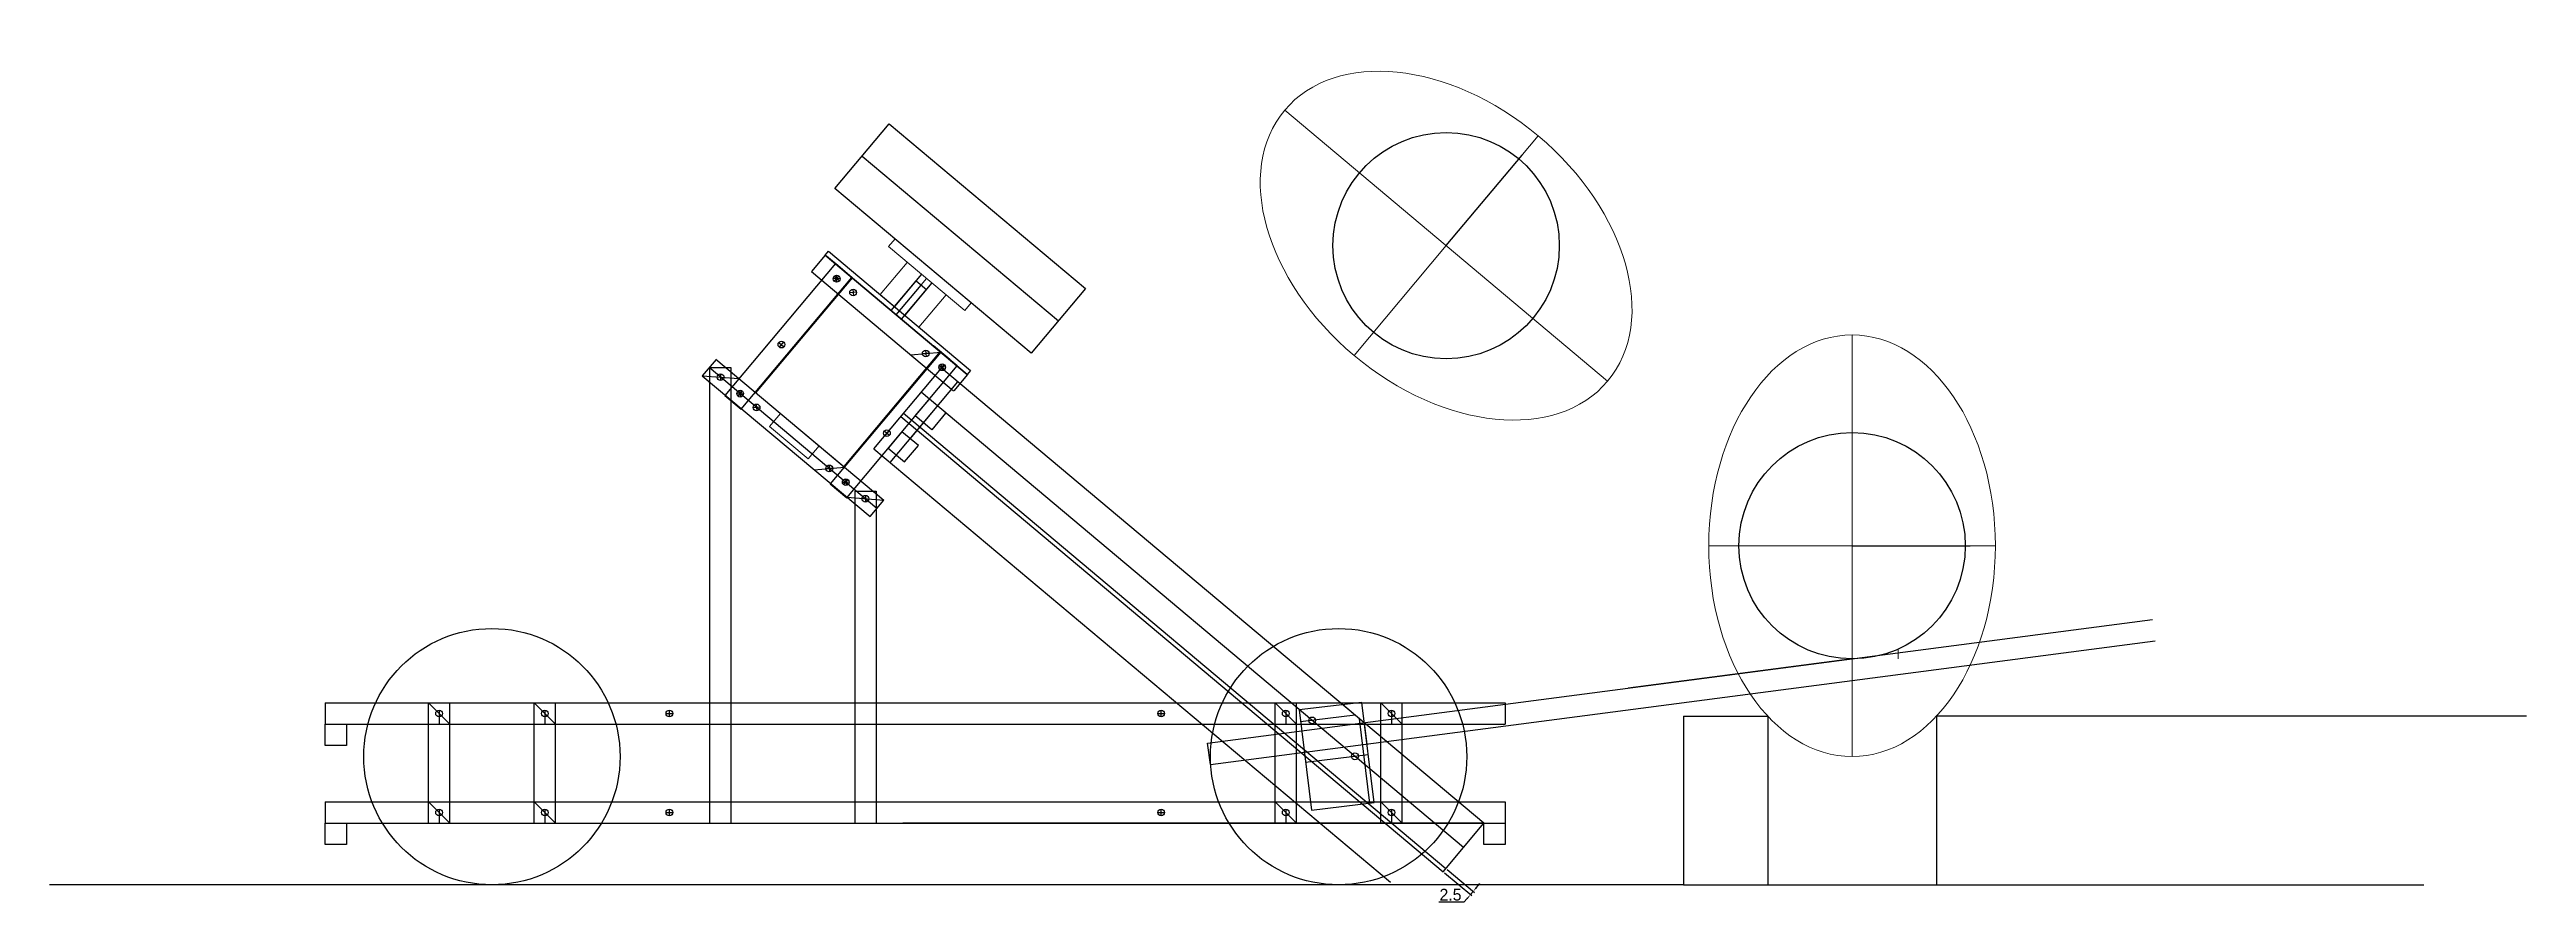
# Model space of a CAD drawing. Header units: millimetres. Extents: x -15418 to 43885, y -27590 to 23052.
# Drawn here: x 32725 to 34194, y -2896 to -2390 of the extents above; entities that cross this region are included whole.
import ezdxf

# ---------------------------------------------------------------- set-up
doc = ezdxf.new("R2010")
doc.units = ezdxf.units.MM
doc.header["$LTSCALE"] = 0.5
doc.layers.get('0').update_dxf_attribs({"lineweight": 5})
doc.layers.get('Defpoints').update_dxf_attribs({"color": 4})
for name, color, linetype in [('Layer1', 1, 'Continuous'), ('Layer2', 2, 'Continuous'), ('Layer3', 9, 'Continuous')]:
    doc.layers.add(name, color=color, linetype=linetype)
doc.layers.add('Layer5', color=51, linetype='Continuous', lineweight=5)
doc.layers.add('Layer9', color=3, linetype='Continuous', lineweight=5)
doc.dimstyles.new('ISO-25', dxfattribs={"dimtxt": 7, "dimasz": 3, "dimexe": 1, "dimexo": 1, "dimgap": 1, "dimtad": 1, "dimtoh": 1, "dimdec": 3, "dimdsep": 46, "dimtxsty": 'Standard', "dimcen": 2.5, "dimadec": 0, "dimazin": 0, "dimtfac": 1, "dimtdec": 3, "dimtmove": 0, "dimatfit": 3, "dimfxl": 1, "dimarcsym": 1})

msp = doc.modelspace()

# ---------------------------------------------------------------- blocks, each defined once
blk = doc.blocks.new('*D106')
at = {"layer": 'Defpoints', "color": 0, "transparency": 16777216}
for p in [(33551.8, -2877.3), (33553.4, -2875.4), (33568, -2890.9)]:
    blk.add_point(p, dxfattribs=at)
at = {"layer": 'Layer1', "color": 0, "lineweight": -2, "transparency": 16777216}
for p, q in [((33552.6, -2878), (33568.7, -2891.5)), ((33554.2, -2876.1), (33570.3, -2889.6)), ((33566, -2893.2), (33564.1, -2895.5)), ((33569.6, -2889), (33568, -2890.9)), ((33571.5, -2886.7), (33573.4, -2884.4)), ((33564.1, -2895.5), (33549.1, -2895.5))]:
    blk.add_line(p, q, dxfattribs=at)
at = {"layer": 'Layer1', "color": 0, "transparency": 16777216}
for points in [[(33565.7, -2892.9), (33566.4, -2893.5), (33568, -2890.9)], [(33571.1, -2886.4), (33571.9, -2887), (33569.6, -2889)]]:
    blk.add_solid(points, dxfattribs=at)
at = {"layer": 'Layer1', "color": 0, "transparency": 16777216, "insert": (33556.1, -2891), "char_height": 7, "attachment_point": 5}
blk.add_mtext('2.5', dxfattribs=at)

# ---------------------------------------------------------------- dimensions: what is measured, and where the dimension line sits
at = {"layer": 'Layer1', "transparency": 33554661}
dim = msp.add_aligned_dim(p1=(33553.4219, -2875.4153), p2=(33551.815, -2877.3305), distance=21.0894, dimstyle='ISO-25', dxfattribs=at)
dim.commit()
dim.dimension.update_dxf_attribs({"geometry": '*D106', "text_midpoint": (33556.1137, -2890.9827)})

# ---------------------------------------------------------------- linework, layer by layer
at = {"transparency": 33554661}
for p, q in [((33222.7683, -2506.6238), (33226.6251, -2502.0275)), ((33267.965, -2544.5483), (33222.7683, -2506.6238)), ((33226.6251, -2502.0275), (33271.8217, -2539.952)), ((33201.3231, -2525.1805), (33144.115, -2593.3584)), ((33233.876, -2515.9442), (33217.8063, -2535.0953)), ((33245.3666, -2525.586), (33229.297, -2544.7371)), ((33240.7876, -2554.379), (33217.8063, -2535.0953)), ((33256.8573, -2535.2278), (33240.7876, -2554.379)), ((33271.8217, -2539.952), (33267.965, -2544.5483)), ((33196.206, -2637.068), (33253.4141, -2568.8901)), ((33144.115, -2593.3584), (33196.206, -2637.068)), ((33158.6698, -2605.5714), (33152.2098, -2613.2702)), ((33152.2098, -2613.2702), (33175.1911, -2632.5538)), ((33181.6512, -2624.855), (33158.6698, -2605.5714)), ((33175.1911, -2632.5538), (33181.6512, -2624.855))]:
    msp.add_line(p, q, dxfattribs=at)
at = {"layer": 'Layer1', "transparency": 33554661}
for p, q in [((33191.004, -2472.1379), (33223.1434, -2433.8357)), ((33223.1434, -2433.8357), (33339.5821, -2531.5394)), ((33207.0737, -2452.9868), (33323.5124, -2550.6905)), ((33553.5217, -2506.0552), (33598.5168, -2452.4321)), ((33307.4427, -2569.8416), (33191.004, -2472.1379)), ((33185.2361, -2511.682), (33177.0727, -2521.4107)), ((33185.2361, -2511.682), (33187.1645, -2509.3838)), ((33269.501, -2582.3886), (33185.2361, -2511.682)), ((33185.2361, -2511.682), (33269.501, -2582.3886)), ((33195.6543, -2520.4239), (33185.9256, -2512.2605)), ((33187.1645, -2509.3838), (33271.4294, -2580.0905)), ((33191.2113, -2516.6957), (33125.647, -2594.8322)), ((33135.3757, -2602.9956), (33200.9401, -2524.8591)), ((33177.0727, -2521.4107), (33261.3376, -2592.1174)), ((33193.9864, -2525.4675), (33190.0016, -2525.8161)), ((33193.5261, -2526.9274), (33190.4619, -2524.3562)), ((33190.7084, -2527.1739), (33193.2795, -2524.1097)), ((33200.9401, -2524.8591), (33191.2113, -2516.6957)), ((33192.1683, -2527.6342), (33191.8197, -2523.6494)), ((33195.6543, -2520.4239), (33205.3831, -2528.5873)), ((33201.3231, -2525.1805), (33253.4141, -2568.8901)), ((33224.3044, -2544.4641), (33239.0885, -2526.8451)), ((33239.0885, -2526.8451), (33245.2169, -2531.9874)), ((33203.7151, -2533.6309), (33199.7303, -2533.9795)), ((33201.5484, -2531.8128), (33201.897, -2535.7976)), ((33227.3686, -2547.0353), (33242.1527, -2529.4163)), ((33230.4328, -2549.6064), (33245.2169, -2531.9874)), ((33339.5821, -2531.5394), (33307.4427, -2569.8416)), ((33224.3044, -2544.4641), (33230.4328, -2549.6064)), ((33157.6797, -2563.4245), (33160.7439, -2565.9956)), ((33160.4974, -2563.178), (33157.9262, -2566.2421)), ((33253.7971, -2569.2114), (33188.2328, -2647.348)), ((33235.905, -2570.7768), (33253.7971, -2569.2114)), ((33246.8434, -2569.8198), (33242.8587, -2570.1684)), ((33244.6767, -2568.0017), (33245.0254, -2571.9865)), ((33259.0828, -2573.6467), (33249.3541, -2565.4833)), ((33263.5259, -2577.3748), (33253.7971, -2569.2114)), ((33112.2042, -2583.1608), (33211.79, -2666.7232)), ((33120.4805, -2573.5268), (33112.3171, -2583.2556)), ((33112.3171, -2583.2556), (33211.79, -2666.7232)), ((33112.3171, -2583.2556), (33134.0032, -2584.8737)), ((33215.8717, -2661.8588), (33116.3988, -2578.3912)), ((33116.8139, -2848.6038), (33116.8139, -2578.6038)), ((33129.5139, -2578.6038), (33116.8139, -2578.6038)), ((33120.3676, -2573.432), (33219.9534, -2656.9944)), ((33123.1602, -2582.0646), (33123.1602, -2586.0646)), ((33129.5139, -2848.6038), (33129.5139, -2578.6038)), ((33197.9616, -2655.5114), (33263.5259, -2577.3748)), ((33214.0066, -2626.5108), (33254.1808, -2578.633)), ((33256.5722, -2577.9832), (33252.5874, -2578.3318)), ((33253.0477, -2576.872), (33256.1119, -2579.4431)), ((33253.2942, -2579.6896), (33255.8654, -2576.6254)), ((33575.9195, -2848.6038), (33254.1808, -2578.633)), ((33254.7541, -2580.1499), (33254.4055, -2576.1651)), ((33259.0828, -2573.6467), (33268.8116, -2581.8101)), ((33269.6013, -2582.4727), (33261.4379, -2592.2015)), ((33271.4294, -2580.0905), (33269.501, -2582.3886)), ((33125.647, -2594.8322), (33135.3757, -2602.9956)), ((33132.7935, -2593.994), (33136.7783, -2593.6454)), ((33136.318, -2595.1053), (33133.2538, -2592.5342)), ((33133.5003, -2595.3518), (33136.0715, -2592.2876)), ((33134.6116, -2591.8273), (33134.9602, -2595.8121)), ((33144.3403, -2599.9907), (33144.689, -2603.9755)), ((33223.7354, -2634.6742), (33263.9096, -2586.7964)), ((33238.65, -2607.0208), (33246.8134, -2597.292)), ((33563.8672, -2862.9671), (33242.1286, -2592.9963)), ((33256.7217, -2605.2414), (33246.993, -2597.078)), ((33146.507, -2601.8088), (33142.5223, -2602.1575)), ((33230.0763, -2607.3597), (33551.815, -2877.3305)), ((33231.6833, -2605.4445), (33553.4219, -2875.4153)), ((33235.6081, -2620.5248), (33251.6778, -2601.3737)), ((33248.3788, -2615.1842), (33238.65, -2607.0208)), ((33256.5422, -2605.4554), (33248.3788, -2615.1842)), ((33220.2655, -2615.9402), (33223.3297, -2618.5114)), ((33223.0832, -2615.6937), (33220.5121, -2618.7579)), ((33230.7437, -2616.4431), (33222.5803, -2626.1719)), ((33222.5803, -2626.1719), (33232.3091, -2634.3353)), ((33240.4725, -2624.6065), (33230.7437, -2616.4431)), ((33232.3091, -2634.3353), (33240.4725, -2624.6065)), ((33178.6969, -2638.9548), (33196.589, -2637.3894)), ((33189.6353, -2637.9978), (33185.6506, -2638.3464)), ((33187.4686, -2636.1797), (33187.8173, -2640.1645)), ((33197.1974, -2644.3431), (33197.546, -2648.3279)), ((33188.2328, -2647.348), (33197.9616, -2655.5114)), ((33195.3793, -2646.5098), (33199.3641, -2646.1612)), ((33195.8396, -2645.0499), (33198.9038, -2647.6211)), ((33196.0861, -2647.8676), (33198.6573, -2644.8034)), ((33198.1544, -2655.2816), (33219.9534, -2656.9944)), ((33202.7039, -2651.6145), (33202.7039, -2848.6038)), ((33202.7039, -2651.6145), (33215.4039, -2651.6145)), ((33209.0539, -2654.138), (33209.0539, -2658.138)), ((33211.79, -2666.7232), (33219.9534, -2656.9944)), ((33215.4039, -2651.6145), (33215.4039, -2848.6038)), ((33794.3058, -2684.0176), (33864.3058, -2684.0176)), ((33412.0223, -2801.1648), (33972.4806, -2727.8275)), ((33413.6701, -2813.7574), (33974.1284, -2740.4202)), ((33794.3058, -2751.1421), (33661.4384, -2768.5281)), ((32888.6195, -2789.8538), (32901.3195, -2789.8538)), ((32888.6195, -2802.5538), (32888.6195, -2789.8538)), ((32901.3195, -2789.8538), (32901.3195, -2802.5538)), ((32949.8195, -2848.6038), (32949.8195, -2777.1538)), ((32949.8195, -2777.1538), (32962.5195, -2777.1538)), ((32949.8195, -2789.8538), (32962.5195, -2789.8538)), ((32956.1695, -2781.5038), (32956.1695, -2789.8538)), ((32956.1695, -2781.5038), (32956.1695, -2789.8538)), ((32962.5195, -2848.6038), (32962.5195, -2777.1538)), ((33012.5195, -2848.6038), (33012.5195, -2777.1538)), ((33012.5195, -2777.1538), (33025.2195, -2777.1538)), ((33012.5195, -2789.8538), (33025.2195, -2789.8538)), ((33018.8695, -2781.5038), (33018.8695, -2789.8538)), ((33018.8695, -2781.5038), (33018.8695, -2789.8538)), ((33025.2195, -2848.6038), (33025.2195, -2777.1538)), ((33086.4195, -2777.1538), (33099.1195, -2777.1538)), ((33086.4195, -2789.8538), (33099.1195, -2789.8538)), ((33090.7695, -2783.5038), (33094.7695, -2783.5038)), ((33092.7695, -2785.5038), (33092.7695, -2781.5038)), ((33378.1195, -2777.1538), (33390.8195, -2777.1538)), ((33378.1195, -2789.8538), (33390.8195, -2789.8538)), ((33382.4695, -2783.5038), (33386.4695, -2783.5038)), ((33384.4695, -2785.5038), (33384.4695, -2781.5038)), ((33452.0195, -2848.6038), (33452.0195, -2777.1538)), ((33452.0195, -2777.1538), (33464.7195, -2777.1538)), ((33458.3695, -2781.5038), (33458.3695, -2789.8538)), ((33458.3695, -2781.5038), (33458.3695, -2789.8538)), ((33464.7195, -2848.6038), (33464.7195, -2777.1538)), ((33503.4256, -2777.0361), (33466.2807, -2781.3606)), ((33466.2807, -2781.3606), (33473.5929, -2840.9133)), ((33499.4977, -2784.4783), (33467.1512, -2788.4499)), ((33504.9002, -2789.0115), (33492.0163, -2778.2006)), ((33508.332, -2836.6479), (33502.2053, -2786.7503)), ((33510.8134, -2836.3432), (33503.4256, -2777.0361)), ((33504.9002, -2789.0115), (33506.5479, -2801.6041)), ((33514.7195, -2848.6038), (33514.7195, -2777.1538)), ((33514.7195, -2777.1538), (33527.4195, -2777.1538)), ((33521.0695, -2781.5038), (33521.0695, -2789.8538)), ((33521.0695, -2781.5038), (33521.0695, -2789.8538)), ((33527.4195, -2848.6038), (33527.4195, -2777.1538)), ((33694.3058, -2785.1038), (33694.3058, -2885.1038)), ((33694.3058, -2785.1038), (33744.3058, -2785.1038)), ((33744.3058, -2785.1038), (33744.3058, -2885.1038)), ((34194.3058, -2785.1038), (33844.3058, -2785.1038)), ((33844.3058, -2785.1038), (33844.3058, -2885.1038)), ((32901.3195, -2802.5538), (32888.6195, -2802.5538)), ((33413.6701, -2813.7574), (33412.0223, -2801.1648)), ((33507.3245, -2807.9286), (33470.104, -2812.4987)), ((32888.6195, -2848.6038), (32901.3195, -2848.6038)), ((32888.6195, -2861.3038), (32888.6195, -2848.6038)), ((32901.3195, -2848.6038), (32901.3195, -2861.3038)), ((32949.8195, -2848.6038), (32962.5195, -2848.6038)), ((32956.1695, -2840.2538), (32956.1695, -2848.6038)), ((33012.5195, -2848.6038), (33025.2195, -2848.6038)), ((33018.8695, -2840.2538), (33018.8695, -2848.6038)), ((33086.4195, -2835.9038), (33099.1195, -2835.9038)), ((33086.4195, -2848.6038), (33099.1195, -2848.6038)), ((33090.7695, -2842.2538), (33094.7695, -2842.2538)), ((33092.7695, -2844.2538), (33092.7695, -2840.2538)), ((33116.8139, -2848.6038), (33129.5139, -2848.6038)), ((33202.7039, -2848.6038), (33215.4039, -2848.6038)), ((33575.9195, -2848.6038), (33231.1995, -2848.6038)), ((33378.1195, -2835.9038), (33390.8195, -2835.9038)), ((33378.1195, -2848.6038), (33390.8195, -2848.6038)), ((33382.4695, -2842.2538), (33386.4695, -2842.2538)), ((33384.4695, -2844.2538), (33384.4695, -2840.2538)), ((33452.0195, -2848.6038), (33464.7195, -2848.6038)), ((33458.3695, -2840.2538), (33458.3695, -2848.6038)), ((33473.5929, -2840.9133), (33510.8134, -2836.3432)), ((33514.7195, -2848.6038), (33527.4195, -2848.6038)), ((33521.0695, -2840.2538), (33521.0695, -2848.6038)), ((33551.815, -2877.3305), (33575.9195, -2848.6038)), ((33575.9195, -2848.6038), (33588.6195, -2848.6038)), ((33575.9195, -2861.3038), (33575.9195, -2848.6038)), ((33588.6195, -2848.6038), (33588.6195, -2861.3038)), ((32901.3195, -2861.3038), (32888.6195, -2861.3038)), ((33588.6195, -2861.3038), (33575.9195, -2861.3038)), ((33694.3058, -2885.1038), (32725.1117, -2885.1038)), ((33694.3058, -2885.1038), (34133.4805, -2885.1038))]:
    msp.add_line(p, q, dxfattribs=at)
for centre, radius in [((33553.5217, -2506.0552), 67.1245), ((33191.994, -2525.6418), 2), ((33191.994, -2525.6418), 2), ((33201.7227, -2533.8052), 2), ((33159.2118, -2564.71), 2), ((33244.851, -2569.9941), 2), ((33123.1602, -2584.0646), 2), ((33254.5798, -2578.1575), 2), ((33254.5798, -2578.1575), 2), ((33134.7859, -2593.8197), 2), ((33134.7859, -2593.8197), 2), ((33144.5146, -2601.9831), 2), ((33221.7976, -2617.2258), 2), ((33794.3058, -2684.0176), 67.1245), ((33187.6429, -2638.1721), 2), ((33197.3717, -2646.3355), 2), ((33197.3717, -2646.3355), 2), ((33209.0539, -2656.138), 2), ((33092.7695, -2783.5038), 2), ((33384.4695, -2783.5038), 2), ((33474.0514, -2787.6027), 2), ((33499.4301, -2808.8979), 2), ((33092.7695, -2842.2538), 2), ((33384.4695, -2842.2538), 2)]:
    msp.add_circle(centre, radius, dxfattribs=at)
at = {"layer": 'Layer2', "transparency": 33554661}
for p, q in [((33242.3025, -2523.0149), (33226.2328, -2542.166)), ((33248.4308, -2528.1572), (33232.3611, -2547.3083)), ((33214.0066, -2626.5108), (33520.4244, -2883.6258))]:
    msp.add_line(p, q, dxfattribs=at)
at = {"layer": 'Layer3', "transparency": 33554661}
for p, q in [((32888.6195, -2777.1538), (33588.6195, -2777.1538)), ((32888.6195, -2777.1538), (32888.6195, -2789.8538)), ((32888.6195, -2789.8538), (33588.6195, -2789.8538)), ((32949.8195, -2777.1538), (32962.5195, -2789.8538)), ((32949.8195, -2777.1538), (32962.5195, -2789.8538)), ((33012.5195, -2777.1538), (33025.2195, -2789.8538)), ((33012.5195, -2777.1538), (33025.2195, -2789.8538)), ((33012.5195, -2777.1538), (33025.2195, -2789.8538)), ((33012.5195, -2777.1538), (33025.2195, -2789.8538)), ((33452.0195, -2777.1538), (33464.7195, -2789.8538)), ((33452.0195, -2777.1538), (33464.7195, -2789.8538)), ((33514.7195, -2777.1538), (33527.4195, -2789.8538)), ((33514.7195, -2777.1538), (33527.4195, -2789.8538)), ((33588.6195, -2777.1538), (33588.6195, -2789.8538)), ((32888.6195, -2835.9038), (33588.6195, -2835.9038)), ((32888.6195, -2835.9038), (32888.6195, -2848.6038)), ((32888.6195, -2848.6038), (33588.6195, -2848.6038)), ((32949.8195, -2835.9038), (32962.5195, -2848.6038)), ((33012.5195, -2835.9038), (33025.2195, -2848.6038)), ((33012.5195, -2835.9038), (33025.2195, -2848.6038)), ((33452.0195, -2835.9038), (33464.7195, -2848.6038)), ((33514.7195, -2835.9038), (33527.4195, -2848.6038)), ((33588.6195, -2835.9038), (33588.6195, -2848.6038))]:
    msp.add_line(p, q, dxfattribs=at)
for centre, radius in [((32987.5195, -2809.1038), 76), ((33489.7195, -2809.1038), 76), ((32956.1695, -2783.5038), 2), ((32956.1695, -2783.5038), 2), ((33018.8695, -2783.5038), 2), ((33018.8695, -2783.5038), 2), ((33458.3695, -2783.5038), 2), ((33458.3695, -2783.5038), 2), ((33521.0695, -2783.5038), 2), ((33521.0695, -2783.5038), 2), ((32956.1695, -2842.2538), 2), ((33018.8695, -2842.2538), 2), ((33458.3695, -2842.2538), 2), ((33521.0695, -2842.2538), 2)]:
    msp.add_circle(centre, radius, dxfattribs=at)
at = {"layer": 'Layer5', "transparency": 33554661}
for p, q in [((33649.2772, -2586.4036), (33457.7661, -2425.7067)), ((33553.5217, -2506.0552), (33608.1586, -2440.9414)), ((33553.5217, -2506.0552), (33498.8847, -2571.1689)), ((33794.3058, -2809.0176), (33794.3058, -2559.0176)), ((33794.3058, -2684.0176), (33709.3058, -2684.0176)), ((33794.3058, -2684.0176), (33879.3058, -2684.0176))]:
    msp.add_line(p, q, dxfattribs=at)
for centre, major_axis in [((33553.5217, -2506.0552), (95.7556, -80.3485)), ((33794.3058, -2684.0176), (0, -125))]:
    msp.add_ellipse(centre, major_axis=major_axis, ratio=0.68, dxfattribs=at)
at = {"layer": 'Layer9', "transparency": 33554661}
msp.add_line((33821.7058, -2751.1421), (33821.7058, -2745.2952), dxfattribs=at)

msp.set_redraw_order([(e.dxf.handle, doc.entitydb.next_handle()) for e in msp.query("TEXT MTEXT ATTDEF DIMENSION ARC_DIMENSION")])  # texts and dimensions are drawn at this point

doc.saveas('drawing.dxf')
